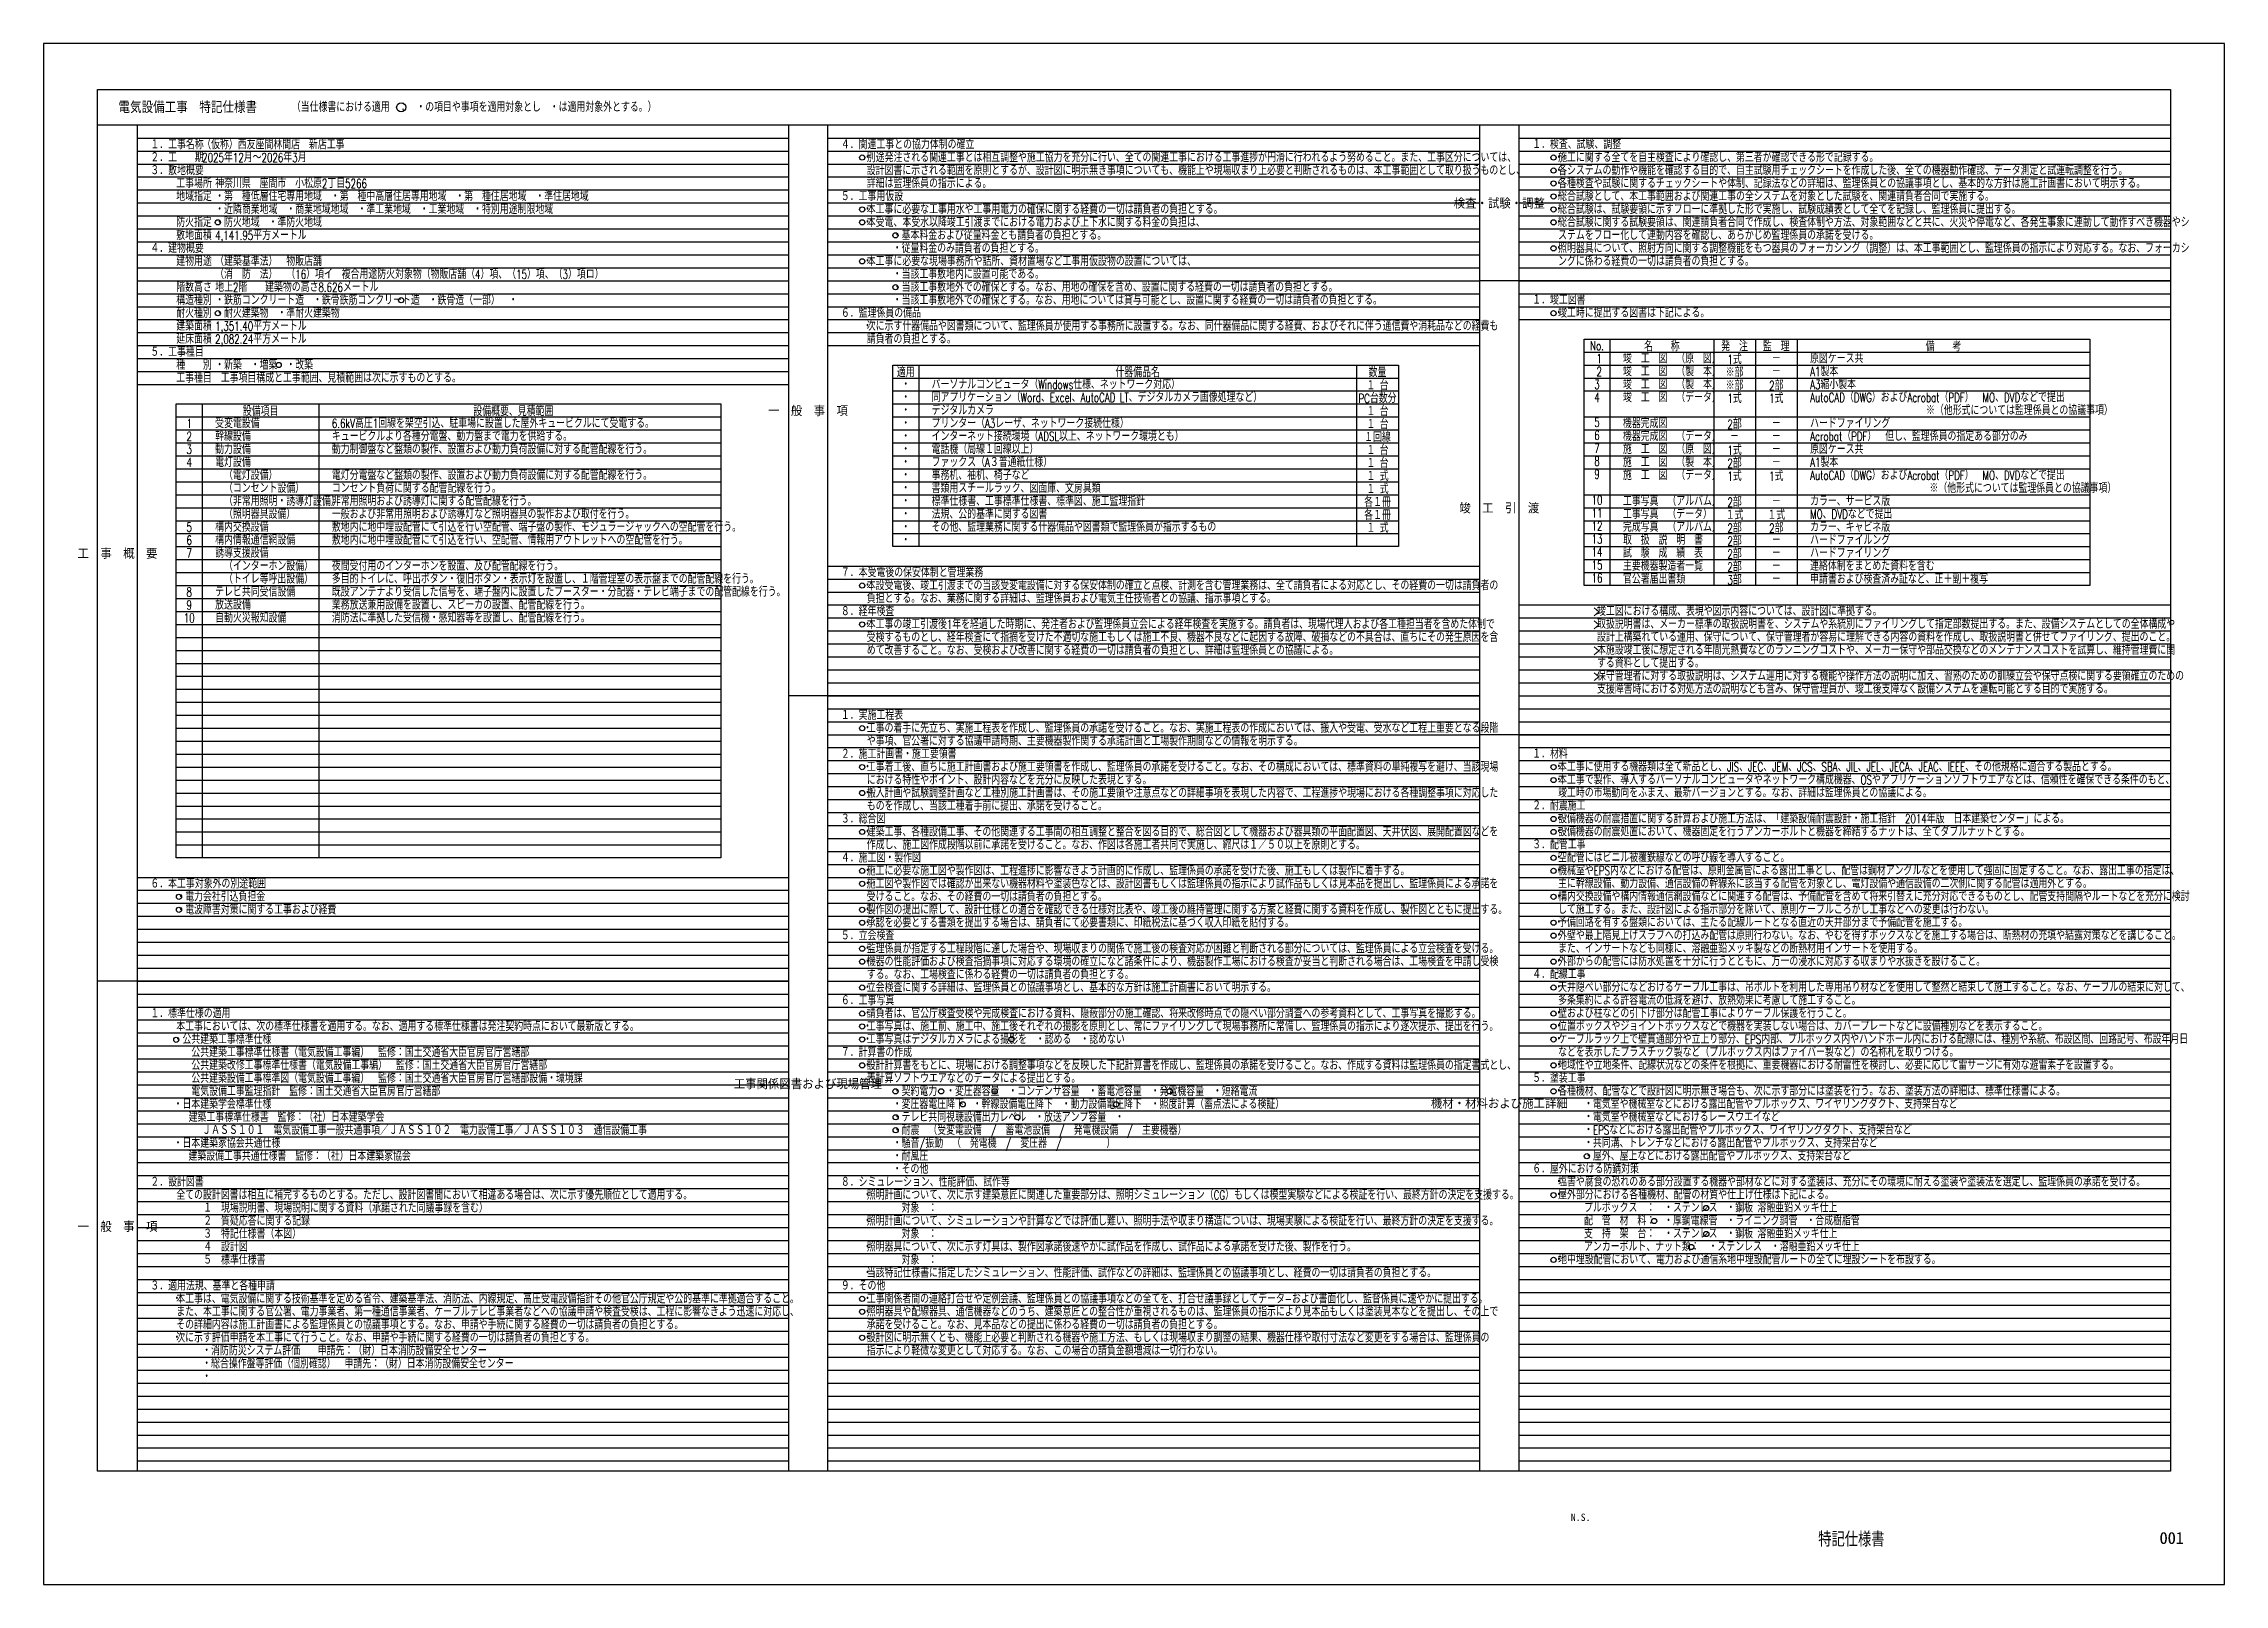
# Paper-space layout '特記' of a CAD drawing. Header units: millimetres. Extents: x -3 to 838, y -3 to 591.
# The model-space entities are those that its viewports show. They can reach past a viewport. Long polylines and large blocks are cut down to what shows.
import ezdxf
from ezdxf.enums import TextEntityAlignment as Align

# ---------------------------------------------------------------- set-up
doc = ezdxf.new("R2010")
doc.units = ezdxf.units.MM
doc.header["$LTSCALE"] = 0.2
doc.layers.get('Defpoints').update_dxf_attribs({"color": 5})
for name, color, linetype in [('1_文字', 3, 'Continuous'), ('1_罫線', 6, 'Continuous'), ('枠内記述', 3, 'Continuous')]:
    doc.layers.add(name, color=color, linetype=linetype)
doc.styles.get("Standard").update_dxf_attribs({"font": 'simplex.shx', "width": 0.8, "bigfont": 'extfont2.shx'})
doc.styles.add('standard V', font='simplex.shx', dxfattribs={"width": 0.8, "height": 3, "bigfont": 'bigfont.shx'})
doc.styles.add('Ti', font='MS Gothic.ttf', dxfattribs={"width": 0.8})
doc.styles.add('ゴシック', font='MS Gothic.ttf', dxfattribs={"height": 4})
doc.styles.add('記号', font='simplex.shx', dxfattribs={"width": 0.8, "height": 3, "bigfont": 'extfont.shx'})

psp = doc.layouts.new('特記')

msp = doc.modelspace()

# ---------------------------------------------------------------- texts
at = {"layer": '1_文字', "color": 4, "linetype": 'Continuous', "width": 0.9}
msp.add_text('電気設備工事\u3000特記仕様書\u3000', height=4.5, dxfattribs=at).set_placement((28.86, 569.47), align=Align.MIDDLE_LEFT)
at = {"layer": '1_文字', "linetype": 'Continuous', "width": 0.7}
for s, p in [('（当仕様書における適用\u3000：\u3000・の項目や事項を適用対象とし\u3000・は適用対象外とする。）', (95.73, 569.47)), ('１．工事名称', (41.16, 555.08)), ('（仮称）西友座間林間店\u3000新店工事', (61.16, 555.08)), ('４．関連工事との協力体制の確立', (307.46, 555.08)), ('１．検査、試験、調整', (574.06, 555.17)), ('３．敷地概要', (41.16, 545.08)), ('２．工\u3000\u3000期', (41.16, 550.08)), ('2025年12月～2026年3月', (61.16, 550.08)), ('\u3000 \u3000・', (307.46, 550.08)), ('別途発注される関連工事とは相互調整や施工協力を充分に行い、全ての関連工事における工事進捗が円滑に行われるよう努めること。また、工事区分については、', (317.46, 550.08)), ('設計図書に示される範囲を原則とするが、設計図に明示無き事項についても、機能上や現場収まり上必要と判断されるものは、本工事範囲として取り扱うものとし、', (317.46, 545.08)), ('\u3000 \u3000・', (574.06, 550.08)), ('各システムの動作や機能を確認する目的で、自主試験用チェックシートを作成した後、全ての機器動作確認、データ測定と試運転調整を行う。', (584.06, 545.08)), ('施工に関する全てを自主検査により確認し、第三者が確認できる形で記録する。', (584.06, 550.08)), ('工事場所', (51.16, 540.08)), ('神奈川県\u3000座間市\u3000小松原2丁目5266', (66.16, 540.08)), ('詳細は監理係員の指示による。', (317.46, 540.08)), ('\u3000 \u3000・', (574.06, 545.08)), ('\u3000 \u3000・', (574.06, 540.08)), ('各種検査や試験に関するチェックシートや体制、記録法などの詳細は、監理係員との協議事項とし、基本的な方針は施工計画書において明示する。', (584.06, 540.08)), ('地域指定', (51.16, 535.08)), ('・第\u3000種低層住宅専用地域\u3000・第\u3000種中高層住居専用地域\u3000・第\u3000種住居地域\u3000・準住居地域', (66.16, 535.08)), ('・近隣商業地域\u3000・商業地域地域\u3000・準工業地域\u3000・工業地域\u3000・特別用途制限地域', (66.16, 530.08)), ('５．工事用仮設', (307.46, 535.08)), ('\u3000 \u3000・', (307.46, 530.08)), ('本工事に必要な工事用水や工事用電力の確保に関する経費の一切は請負者の負担とする。', (317.46, 530.08)), ('\u3000 \u3000・', (574.06, 535.08)), ('\u3000 \u3000・', (574.06, 530.08)), ('総合試験として、本工事範囲および関連工事の全システムを対象とした試験を、関連請負者合同で実施する。', (584.06, 535.08)), ('総合試験は、試験要領に示すフローに準拠した形で実施し、試験成績表として全てを記録し、監理係員に提出する。', (584.06, 530.08)), ('敷地面積', (51.16, 520.08)), ('防火指定', (51.16, 525.08)), ('・防火地域\u3000・準防火地域', (66.16, 525.08)), ('\u3000\u3000 ・', (307.46, 525.08)), ('本受電、本受水以降竣工引渡までにおける電力および上下水に関する料金の負担は、', (317.46, 525.08)), ('・基本料金および従量料金とも請負者の負担とする。', (327.46, 520.08)), ('\u3000 \u3000・', (574.06, 525.08)), ('総合試験に関する試験要領は、関連請負者合同で作成し、検査体制や方法、対象範囲などと共に、火災や停電など、各発生事象に連動して動作すべき機器やシ', (584.06, 525.08)), ('ステムをフロー化して連動内容を確認し、あらかじめ監理係員の承諾を受ける。', (584.06, 520.08)), ('４．建物概要', (41.16, 515.08)), ('・従量料金のみ請負者の負担とする。', (327.46, 515.08)), ('\u3000 \u3000・', (574.06, 515.08)), ('照明器具について、照射方向に関する調整機能をもつ器具のフォーカシング（調整）は、本工事範囲とし、監理係員の指示により対応する。なお、フォーカシ', (584.06, 515.08)), ('建物用途', (51.16, 510.08)), ('（建築基準法）\u3000物販店舗', (66.16, 510.08)), ('（消\u3000防\u3000法）\u3000（16）項イ\u3000複合用途防火対象物（物販店舗（4）項、（15）項、（3）項ロ）', (66.16, 505.08)), ('\u3000\u3000 ・', (307.46, 510.08)), ('本工事に必要な現場事務所や詰所、資材置場など工事用仮設物の設置については、', (317.46, 510.08)), ('・当該工事敷地内に設置可能である。', (327.46, 505.08)), ('ングに係わる経費の一切は請負者の負担とする。', (584.06, 510.08)), ('構造種別', (51.16, 495.08)), ('階数高さ', (51.16, 500.08)), ('地上2階\u3000\u3000建築物の高さ8.626メートル', (66.16, 500.08)), ('・鉄筋コンクリート造\u3000・鉄骨鉄筋コンクリート造\u3000・鉄骨造（一部）\u3000・', (66.16, 495.08)), ('・当該工事敷地外での確保とする。なお、用地の確保を含め、設置に関する経費の一切は請負者の負担とする。', (327.46, 500.08)), ('・当該工事敷地外での確保とする。なお、用地については貸与可能とし、設置に関する経費の一切は請負者の負担とする。', (327.46, 495.08)), ('１．竣工図書', (574.06, 495.17)), ('耐火種別', (51.16, 490.08)), ('・耐火建築物\u3000・準耐火建築物', (66.16, 490.08)), ('６．監理係員の備品', (307.46, 490.08)), ('\u3000 \u3000・', (574.06, 490.17)), ('竣工時に提出する図書は下記による。', (584.06, 490.17)), ('建築面積', (51.16, 485.08)), ('延床面積', (51.16, 480.08)), ('\u3000\u3000 ・', (307.46, 485.08)), ('次に示す什器備品や図書類について、監理係員が使用する事務所に設置する。なお、同什器備品に関する経費、およびそれに伴う通信費や消耗品などの経費も', (317.46, 485.08)), ('請負者の負担とする。', (317.46, 480.08)), ('５．工事種目', (41.16, 475.08)), ('種\u3000\u3000別', (51.16, 470.08)), ('・新築\u3000・増築\u3000・改築', (66.16, 470.08)), ('竣\u3000工\u3000図\u3000（原\u3000図）', (609.06, 472.58)), ('原図ケース共', (681.24, 472.58)), ('工事種目\u3000工事項目構成と工事範囲、見積範囲は次に示すものとする。', (51.16, 465.08)), ('パーソナルコンピュータ（Windows仕様、ネットワーク対応）', (342.46, 462.58)), ('竣\u3000工\u3000図\u3000（製\u3000本）', (609.06, 467.58)), ('竣\u3000工\u3000図\u3000（製\u3000本）', (609.06, 462.58)), ('A1製本', (681.24, 467.58)), ('A3縮小製本', (681.24, 462.58)), ('デジタルカメラ', (342.46, 452.58)), ('同アプリケーション（Word、Excel、AutoCAD LT、デジタルカメラ画像処理など）', (342.46, 457.58)), ('竣\u3000工\u3000図\u3000（データ）', (609.06, 457.58)), ('AutoCAD（DWG）およびAcrobat（PDF）\u3000MO、DVDなどで提出', (681.24, 457.58)), ('※（他形式については監理係員との協議事項）', (725.94, 452.58)), ('受変電設備', (66.16, 447.58)), ('6.6kV高圧1回線を架空引込、駐車場に設置した屋外キュービクルにて受電する。', (111.16, 447.58)), ('プリンター（A3レーザ、ネットワーク接続仕様）', (342.46, 447.58)), ('機器完成図\u3000', (609.06, 447.58)), ('ハードファイリング', (681.24, 447.58)), ('幹線設備', (66.16, 442.58)), ('動力設備', (66.16, 437.58)), ('動力制御盤など盤類の製作、設置および動力負荷設備に対する配管配線を行う。', (111.16, 437.58)), ('キュービクルより各種分電盤、動力盤まで電力を供給する。', (111.16, 442.58)), ('電話機（局線１回線以上）', (342.46, 437.58)), ('インターネット接続環境（ADSL以上、ネットワーク環境とも）', (342.46, 442.58)), ('機器完成図\u3000（データ）', (609.06, 442.58)), ('施\u3000工\u3000図\u3000（原\u3000図）', (609.06, 437.58)), ('原図ケース共', (681.24, 437.58)), ('Acrobat（PDF）\u3000但し、監理係員の指定ある部分のみ', (681.24, 442.58)), ('電灯設備', (66.16, 432.58)), ('\u3000（電灯設備）', (66.16, 427.58)), ('電灯分電盤など盤類の製作、設置および動力負荷設備に対する配管配線を行う。', (111.16, 427.58)), ('事務机、袖机、椅子など', (342.46, 427.58)), ('ファックス（A３普通紙仕様）', (342.46, 432.58)), ('施\u3000工\u3000図\u3000（製\u3000本）', (609.06, 432.58)), ('施\u3000工\u3000図\u3000（データ）', (609.06, 427.58)), ('A1製本', (681.24, 432.58)), ('AutoCAD（DWG）およびAcrobat（PDF）\u3000MO、DVDなどで提出', (681.24, 427.58)), ('\u3000（コンセント設備）', (66.16, 422.58)), ('コンセント負荷に関する配管配線を行う。', (111.16, 422.58)), ('書類用スチールラック、図面庫、文房具類', (342.46, 422.58)), ('\u3000※（他形式については監理係員との協議事項）', (723.85, 422.58)), ('\u3000（非常用照明・誘導灯設備）', (66.16, 417.58)), ('\u3000（照明器具設備）', (66.16, 412.58)), ('非常用照明および誘導灯に関する配管配線を行う。', (111.16, 417.58)), ('一般および非常用照明および誘導灯など照明器具の製作および取付を行う。', (111.16, 412.58)), ('標準仕様書、工事標準仕様書、標準図、施工監理指針', (342.46, 417.58)), ('法規、公的基準に関する図書', (342.46, 412.58)), ('工事写真\u3000（アルバム）', (609.06, 417.58)), ('工事写真\u3000（データ）', (609.06, 412.58)), ('カラー、サービス版', (681.24, 417.58)), ('MO、DVDなどで提出\u3000', (681.24, 412.58)), ('構内交換設備', (66.16, 407.58)), ('構内情報通信網設備', (66.16, 402.58)), ('敷地内に地中埋設配管にて引込を行い空配管、端子盤の製作、モジュラージャックへの空配管を行う。', (111.16, 407.58)), ('敷地内に地中埋設配管にて引込を行い、空配管、情報用アウトレットへの空配管を行う。', (111.16, 402.58)), ('その他、監理業務に関する什器備品や図書類で監理係員が指示するもの', (342.46, 407.58)), ('取\u3000扱\u3000説\u3000明\u3000書', (609.06, 402.58)), ('完成写真\u3000（アルバム）', (609.06, 407.58)), ('ハードファイルング', (681.24, 402.58)), ('カラー、キャビネ版', (681.24, 407.58)), ('誘導支援設備', (66.16, 397.58)), ('試\u3000験\u3000成\u3000績\u3000表', (609.06, 397.58)), ('ハードファイリング', (681.24, 397.58)), ('\u3000（インターホン設備）', (66.16, 392.58)), ('\u3000（トイレ等呼出設備）', (66.16, 387.58)), ('夜間受付用のインターホンを設置、及び配管配線を行う。', (111.16, 392.58)), ('多目的トイレに、呼出ボタン・復旧ボタン・表示灯を設置し、１階管理室の表示盤までの配管配線を行う。', (111.16, 387.58)), ('７．本受電後の保安体制と管理業務', (307.46, 390.08)), ('本設受電後、竣工引渡までの当該受変電設備に対する保安体制の確立と点検、計測を含む管理業務は、全て請負者による対応とし、その経費の一切は請負者の', (317.46, 385.08)), ('主要機器製造者一覧', (609.06, 392.58)), ('官公署届出書類', (609.06, 387.58)), ('連絡体制をまとめた資料を含む', (681.24, 392.58)), ('申請書および検査済み証など、正＋副＋複写', (681.24, 387.58)), ('放送設備', (66.16, 377.58)), ('テレビ共同受信設備', (66.16, 382.58)), ('既設アンテナより受信した信号を、端子盤内に設置したブースター・分配器・テレビ端子までの配管配線を行う。', (111.16, 382.58)), ('業務放送兼用設備を設置し、スピーカの設置、配管配線を行う。', (111.16, 377.58)), ('\u3000\u3000 ・', (307.46, 385.08)), ('負担とする。なお、業務に関する詳細は、監理係員および電気主任技術者との協議、指示事項とする。', (317.46, 380.08)), ('自動火災報知設備', (66.16, 372.58)), ('消防法に準拠した受信機・感知器等を設置し、配管配線を行う。', (111.16, 372.58)), ('８．経年検査', (307.46, 375.08)), ('\u3000\u3000 ・', (307.46, 370.08)), ('本工事の竣工引渡後1年を経過した時期に、発注者および監理係員立会による経年検査を実施する。請負者は、現場代理人および各工種担当者を含めた体制で', (317.46, 370.08)), ('\u3000 \u3000>', (589.06, 375.17)), ('\u3000 \u3000>', (589.06, 370.17)), ('取扱説明書は、メーカー標準の取扱説明書を、システムや系統別にファイリングして指定部数提出する。また、設備システムとしての全体構成や', (599.06, 370.17)), ('竣工図における構成、表現や図示内容については、設計図に準拠する。', (599.06, 375.17)), ('受検するものとし、経年検査にて指摘を受けた不適切な施工もしくは施工不良、機器不良などに起因する故障、破損などの不具合は、直ちにその発生原因を含', (317.46, 365.08)), ('めて改善すること。なお、受検および改善に関する経費の一切は請負者の負担とし、詳細は監理係員との協議による。', (317.46, 360.08)), ('本施設竣工後に想定される年間光熱費などのランニングコストや、メーカー保守や部品交換などのメンテナンスコストを試算し、維持管理費に関', (599.06, 360.17)), ('設計上構築れている運用、保守について、保守管理者が容易に理解できる内容の資料を作成し、取扱説明書と併せてファイリング、提出のこと。', (599.06, 365.17)), ('\u3000 \u3000>', (589.06, 360.17)), ('する資料として提出する。', (599.06, 355.17)), ('\u3000 \u3000>', (589.06, 350.17)), ('保守管理者に対する取扱説明は、システム運用に対する機能や操作方法の説明に加え、習熟のための訓練立会や保守点検に関する要領確立のための', (599.06, 350.17)), ('支援障害時における対処方法の説明なども含み、保守管理員が、竣工後支障なく設備システムを運転可能とする目的で実施する。', (599.06, 345.17)), ('１．実施工程表', (307.46, 335.08)), ('\u3000\u3000 ・', (307.46, 330.08)), ('工事の着手に先立ち、実施工程表を作成し、監理係員の承諾を受けること。なお、実施工程表の作成においては、搬入や受電、受水など工程上重要となる段階', (317.46, 330.08)), ('２．施工計画書・施工要領書', (307.46, 320.08)), ('や事項、官公署に対する協議申請時期、主要機器製作関する承諾計画と工場製作期間などの情報を明示する。', (317.46, 325.08)), ('１．材料', (574.06, 320.17)), ('\u3000\u3000 ・', (307.46, 315.08)), ('工事着工後、直ちに施工計画書および施工要領書を作成し、監理係員の承諾を受けること。なお、その構成においては、標準資料の単純複写を避け、当該現場', (317.46, 315.08)), ('における特性やポイント、設計内容などを充分に反映した表現とする。', (317.46, 310.08)), ('\u3000 \u3000・', (574.06, 315.17)), ('本工事に使用する機器類は全て新品とし、JIS、JEC、JEM、JCS、SBA、JIL、JEL、JECA、JEAC、IEEE、その他規格に適合する製品とする。', (584.06, 315.17)), ('本工事で製作、導入するパーソナルコンピュータやネットワーク構成機器、OSやアプリケーションソフトウエアなどは、信頼性を確保できる条件のもと、', (584.06, 310.17)), ('\u3000\u3000 ・', (307.46, 305.08)), ('搬入計画や試験調整計画など工種別施工計画書は、その施工要領や注意点などの詳細事項を表現した内容で、工程進捗や現場における各種調整事項に対応した', (317.46, 305.08)), ('\u3000 \u3000・', (574.06, 310.17)), ('竣工時の市場動向をふまえ、最新バージョンとする。なお、詳細は監理係員との協議による。', (584.06, 305.17)), ('３．総合図', (307.46, 295.08)), ('ものを作成し、当該工種着手前に提出、承諾を受けること。', (317.46, 300.08)), ('２．耐震施工', (574.06, 300.17)), ('\u3000 \u3000・', (574.06, 295.17)), ('設備機器の耐震措置に関する計算および施工方法は、「建築設備耐震設計・施工指針\u30002014年版\u3000日本建築センター」による。', (584.06, 295.17)), ('\u3000\u3000 ・', (307.46, 290.08)), ('建築工事、各種設備工事、その他関連する工事間の相互調整と整合を図る目的で、総合図として機器および器具類の平面配置図、天井伏図、展開配置図などを', (317.46, 290.08)), ('作成し、施工図作成段階以前に承諾を受けること。なお、作図は各施工者共同で実施し、縮尺は１／５０以上を原則とする。', (317.46, 285.08)), ('３．配管工事', (574.06, 285.17)), ('\u3000 \u3000・', (574.06, 290.17)), ('設備機器の耐震処置において、機器固定を行うアンカーボルトと機器を締結するナットは、全てダブルナットとする。', (584.06, 290.17)), ('４．施工図・製作図', (307.46, 280.08)), ('\u3000 \u3000・', (574.06, 280.17)), ('空配管にはビニル被覆鉄線などの呼び線を導入すること。', (584.06, 280.17)), ('６．本工事対象外の別途範囲', (41.16, 270.08)), ('\u3000\u3000 ・', (307.46, 275.08)), ('\u3000\u3000 ・', (307.46, 270.08)), ('施工に必要な施工図や製作図は、工程進捗に影響なきよう計画的に作成し、監理係員の承諾を受けた後、施工もしくは製作に着手する。', (317.46, 275.08)), ('施工図や製作図では確認が出来ない機器材料や塗装色などは、設計図書もしくは監理係員の指示により試作品もしくは見本品を提出し、監理係員による承諾を', (317.46, 270.08)), ('\u3000 \u3000・', (574.06, 275.17)), ('機械室やEPS内などにおける配管は、原則金属管による露出工事とし、配管は鋼材アングルなどを使用して強固に固定すること。なお、露出工事の指定は、', (584.06, 275.17)), ('主に幹線設備、動力設備、通信設備の幹線系に該当する配管を対象とし、電灯設備や通信設備の二次側に関する配管は適用外とする。', (584.06, 270.17)), ('・電力会社引込負担金', (51.16, 265.08)), ('・', (51.16, 265.08)), ('・電波障害対策に関する工事および経費', (51.16, 260.08)), ('製作図の提出に際して、設計仕様との適合を確認できる仕様対比表や、竣工後の維持管理に関する方案と経費に関する資料を作成し、製作図とともに提出する。', (317.46, 260.08)), ('受けること。なお、その経費の一切は請負者の負担とする。', (317.46, 265.08)), ('\u3000 \u3000・', (574.06, 265.17)), ('構内交換設備や構内情報通信網設備などに関連する配管は、予備配管を含めて将来引替えに充分対応できるものとし、配管支持間隔やルートなどを充分に検討', (584.06, 265.17)), ('して施工する。また、設計図による指示部分を除いて、原則ケーブルころがし工事などへの変更は行わない。', (584.06, 260.17)), ('\u3000\u3000 ・', (307.46, 260.08)), ('\u3000\u3000 ・', (307.46, 255.08)), ('承認を必要とする書類を提出する場合は、請負者にて必要書類に、印紙税法に基づく収入印紙を貼付する。', (317.46, 255.08)), ('\u3000 \u3000・', (574.06, 255.17)), ('外壁や最上階見上げスラブへの打込み配管は原則行わない。なお、やむを得ずボックスなどを施工する場合は、断熱材の充填や結露対策などを講じること。', (584.06, 250.17)), ('予備回路を有する盤類においては、主たる配線ルートとなる直近の天井部分まで予備配管を施工する。', (584.06, 255.17)), ('５．立会検査', (307.46, 250.08)), ('\u3000\u3000 ・', (307.46, 245.08)), ('監理係員が指定する工程段階に達した場合や、現場収まりの関係で施工後の検査対応が困難と判断される部分については、監理係員による立会検査を受ける。', (317.46, 245.08)), ('\u3000 \u3000・', (574.06, 250.17)), ('また、インサートなども同様に、溶融亜鉛メッキ製などの断熱材用インサートを使用する。', (584.06, 245.17)), ('\u3000\u3000 ・', (307.46, 240.08)), ('機器の性能評価および検査指摘事項に対応する環境の確立になど諸条件により、機器製作工場における検査が妥当と判断される場合は、工場検査を申請し受検', (317.46, 240.08)), ('する。なお、工場検査に係わる経費の一切は請負者の負担とする。', (317.46, 235.08)), ('４．配線工事', (574.06, 235.17)), ('\u3000 \u3000・', (574.06, 240.17)), ('外部からの配管には防水処置を十分に行うとともに、万一の浸水に対応する収まりや水抜きを設けること。', (584.06, 240.17)), ('６．工事写真', (307.46, 225.08)), ('\u3000\u3000 ・', (307.46, 230.08)), ('立会検査に関する詳細は、監理係員との協議事項とし、基本的な方針は施工計画書において明示する。', (317.46, 230.08)), ('\u3000 \u3000・', (574.06, 230.17)), ('天井隠ぺい部分になどおけるケーブル工事は、吊ボルトを利用した専用吊り材などを使用して整然と結束して施工すること。なお、ケーブルの結束に対して、', (584.06, 230.17)), ('多条集約による許容電流の低減を避け、放熱効果に考慮して施工すること。', (584.06, 225.17)), ('１．標準仕様の適用', (41.16, 220.08)), ('\u3000\u3000 ・', (307.46, 220.08)), ('請負者は、官公庁検査受検や完成検査における資料、隠蔽部分の施工確認、将来改修時点での隠ぺい部分調査への参考資料として、工事写真を撮影する。', (317.46, 220.08)), ('\u3000 \u3000・', (574.06, 220.17)), ('壁および柱などの引下げ部分は配管工事によりケーブル保護を行うこと。', (584.06, 220.17)), ('・公共建築工事標準仕様', (50.11, 210.08)), ('本工事においては、次の標準仕様書を適用する。なお、適用する標準仕様書は発注契約時点において最新版とする。', (51.16, 215.08)), ('\u3000\u3000 ・', (307.46, 215.08)), ('\u3000\u3000 ・', (307.46, 210.08)), ('工事写真は、施工前、施工中、施工後それぞれの撮影を原則とし、常にファイリングして現場事務所に常備し、監理係員の指示により逐次提示、提出を行う。', (317.46, 215.08)), ('工事写真はデジタルカメラによる撮影を\u3000・認める\u3000・認めない', (317.46, 210.08)), ('\u3000 \u3000・', (574.06, 215.17)), ('\u3000 \u3000・', (574.06, 210.17)), ('位置ボックスやジョイントボックスなどで機器を実装しない場合は、カバープレートなどに設備種別などを表示すること。', (584.06, 215.17)), ('ケーブルラック上で壁貫通部分や立上り部分、EPS内部、プルボックス内やハンドホール内における配線には、種別や系統、布設区間、回路記号、布設年月日', (584.06, 210.17)), ('\u3000\u3000公共建築工事標準仕様書（電気設備工事編）\u3000監修：国土交通省大臣官房官庁営繕部', (50.11, 205.08)), ('\u3000\u3000公共建築改修工事標準仕様書（電気設備工事編）\u3000監修：国土交通省大臣官房官庁営繕部', (50.11, 200.08)), ('７．計算書の作成', (307.46, 205.08)), ('設計計算書をもとに、現場における調整事項などを反映した下記計算書を作成し、監理係員の承諾を受けること。なお、作成する資料は監理係員の指定書式とし、', (317.46, 200.08)), ('地域性や立地条件、配線状況などの条件を根拠に、重要機器における耐雷性を検討し、必要に応じて雷サージに有効な避雷素子を設置する。', (584.06, 200.17)), ('などを表示したプラスチック製など（プルボックス内はファイバー製など）の名称札を取りつける。', (584.06, 205.17)), ('\u3000\u3000公共建築設備工事標準図（電気設備工事編）\u3000監修：国土交通省大臣官房官庁営繕部設備・環境課', (50.11, 195.08)), ('\u3000\u3000 ・', (307.46, 200.08)), ('表計算ソフトウエアなどのデータによる提出とする。', (317.46, 195.08)), ('５．塗装工事', (574.06, 195.17)), ('\u3000 \u3000・', (574.06, 200.17)), ('・日本建築学会標準仕様', (50.11, 185.08)), ('\u3000\u3000電気設備工事監理指針\u3000監修：国土交通省大臣官房官庁営繕部', (50.11, 190.08)), ('・契約電力\u3000・変圧器容量\u3000・コンデンサ容量\u3000・蓄電池容量\u3000・発電機容量\u3000・短絡電流', (327.46, 190.08)), ('・変圧器電圧降下\u3000・幹線設備電圧降下\u3000・動力設備電圧降下\u3000・照度計算（蓄点法による検証）', (327.46, 185.08)), ('\u3000 \u3000・', (574.06, 190.17)), ('各種機材、配管などで設計図に明示無き場合も、次に示す部分には塗装を行う。なお、塗装方法の詳細は、標準仕様書による。', (584.06, 190.17)), ('・電気室や機械室などにおける露出配管やプルボックス、ワイヤリングダクト、支持架台など', (594.06, 185.17)), ('建築工事標準仕様書\u3000監修：（社）日本建築学会', (55.95, 180.08)), ('ＪＡＳＳ１０１\u3000電気設備工事一般共通事項／ＪＡＳＳ１０２\u3000電力設備工事／ＪＡＳＳ１０３\u3000通信設備工事', (61.16, 175.08)), ('・テレビ共同視聴設備出力レベル\u3000・放送アンプ容量\u3000・', (327.46, 180.08)), ('・耐震\u3000（受変電設備\u3000/\u3000蓄電池設備\u3000/\u3000発電機設備\u3000/\u3000主要機器）', (327.46, 175.08)), ('・電気室や機械室などにおけるレースウエイなど', (594.06, 180.17)), ('・EPSなどにおける露出配管やプルボックス、ワイヤリングダクト、支持架台など', (594.06, 175.17)), ('・日本建築家協会共通仕様', (50.11, 170.08)), ('・騒音/振動\u3000（\u3000発電機\u3000/\u3000変圧器\u3000/\u3000\u3000\u3000\u3000\u3000）', (327.46, 170.08)), ('・共同溝、トレンチなどにおける露出配管やプルボックス、支持架台など', (594.06, 170.17)), ('建築設備工事共通仕様書\u3000監修：（社）日本建築家協会', (55.86, 165.08)), ('・耐風圧', (327.46, 165.08)), ('・その他', (327.46, 160.08)), ('６．屋外における防錆対策', (574.06, 160.17)), ('・屋外、屋上などにおける露出配管やプルボックス、支持架台など', (594.06, 165.17)), ('２．設計図書', (41.16, 155.08)), ('全ての設計図書は相互に補完するものとする。ただし、設計図書間において相違ある場合は、次に示す優先順位として適用する。', (51.16, 150.08)), ('８．シミュレーション、性能評価、試作等', (307.46, 155.08)), ('照明計画について、次に示す建築意匠に関連した重要部分は、照明シミュレーション（CG）もしくは模型実験などによる検証を行い、最終方針の決定を支援する。', (317.46, 150.08)), ('\u3000 \u3000・', (574.06, 155.17)), ('塩害や腐食の恐れのある部分設置する機器や部材などに対する塗装は、充分にその環境に耐える塗装や塗装法を選定し、監理係員の承諾を受ける。', (584.06, 155.17)), ('屋外部分における各種機材、配管の材質や仕上げ仕様は下記による。', (584.06, 150.17)), ('\u3000１\u3000現場説明書、現場説明に関する資料（承諾された同議事録を含む）', (58.12, 145.08)), ('\u3000\u3000 ・', (307.46, 150.08)), ('\u3000対象\u3000：\u3000', (327.46, 145.08)), ('\u3000 \u3000・', (574.06, 150.17)), ('プルボックス\u3000：\u3000・ステンレス\u3000・鋼板 溶融亜鉛メッキ仕上', (594.06, 145.17)), ('\u3000３\u3000特記仕様書（本図）', (58.12, 135.08)), ('\u3000２\u3000質疑応答に関する記録', (58.12, 140.08)), ('\u3000\u3000 ・', (307.46, 140.08)), ('照明計画について、シミュレーションや計算などでは評価し難い、照明手法や収まり構造についは、現場実験による検証を行い、最終方針の決定を支援する。', (317.46, 140.08)), ('\u3000対象\u3000：\u3000', (327.46, 135.08)), ('支\u3000持\u3000架\u3000台：\u3000・ステンレス\u3000・鋼板 溶融亜鉛メッキ仕上', (594.06, 135.17)), ('配\u3000管\u3000材\u3000料：\u3000・厚鋼電線管\u3000・ライニング鋼管\u3000・合成樹脂管', (594.06, 140.17)), ('\u3000５\u3000標準仕様書', (58.12, 125.08)), ('\u3000４\u3000設計図', (58.12, 130.08)), ('\u3000\u3000 ・', (307.46, 130.08)), ('照明器具について、次に示す灯具は、製作図承諾後速やかに試作品を作成し、試作品による承諾を受けた後、製作を行う。', (317.46, 130.08)), ('\u3000対象\u3000：', (327.46, 125.08)), ('地中埋設配管において、電力および通信系地中埋設配管ルートの全てに埋設シートを布設する。', (584.06, 125.17)), ('アンカーボルト、ナット類：\u3000・ステンレス\u3000・溶融亜鉛メッキ仕上', (594.06, 130.17)), ('\u3000\u3000 ・', (307.46, 120.08)), ('当該特記仕様書に指定したシミュレーション、性能評価、試作などの詳細は、監理係員との協議事項とし、経費の一切は請負者の負担とする。', (317.46, 120.08)), ('\u3000 \u3000・', (574.06, 125.17)), ('３．適用法規、基準と各種申請', (41.16, 115.08)), ('\u3000\u3000 ・', (41.16, 110.08)), ('本工事は、電気設備に関する技術基準を定める省令、建築基準法、消防法、内線規定、高圧受電設備指針その他官公庁規定や公的基準に準拠適合すること。', (51.16, 110.08)), ('９．その他', (307.46, 115.08)), ('\u3000\u3000 ・', (307.46, 110.08)), ('工事関係者間の連絡打合せや定例会議、監理係員との協議事項などの全てを、打合せ議事録としてデータ-および書面化し、監督係員に速やかに提出する。', (317.46, 110.08)), ('その詳細内容は施工計画書による監理係員との協議事項とする。なお、申請や手続に関する経費の一切は請負者の負担とする。', (51.16, 100.08)), ('また、本工事に関する官公署、電力事業者、第一種通信事業者、ケーブルテレビ事業者などへの協議申請や検査受検は、工程に影響なきよう迅速に対応し、', (51.16, 105.08)), ('\u3000\u3000 ・', (307.46, 105.08)), ('承諾を受けること。なお、見本品などの提出に係わる経費の一切は請負者の負担とする。', (317.46, 100.08)), ('照明器具や配線器具、通信機器などのうち、建築意匠との整合性が重視されるものは、監理係員の指示により見本品もしくは塗装見本などを提出し、その上で', (317.46, 105.08)), ('\u3000\u3000 ・', (41.16, 95.08)), ('次に示す評価申請を本工事にて行うこと。なお、申請や手続に関する経費の一切は請負者の負担とする。', (51.16, 95.08)), ('\u3000\u3000 ・', (307.46, 95.08)), ('設計図に明示無くとも、機能上必要と判断される機器や施工方法、もしくは現場収まり調整の結果、機器仕様や取付寸法など変更をする場合は、監理係員の', (317.46, 95.08)), ('・消防防災システム評価\u3000\u3000申請先：（財）日本消防設備安全センター', (61.16, 90.08)), ('・総合操作盤等評価（個別確認）\u3000申請先：（財）日本消防設備安全センター', (61.16, 85.08)), ('指示により軽微な変更として対応する。なお、この場合の請負金額増減は一切行わない。', (317.46, 90.08)), ('・', (61.16, 80.08))]:
    msp.add_text(s, height=3.5, dxfattribs=at).set_placement(p, align=Align.MIDDLE_LEFT)
at = {"layer": '1_文字', "linetype": 'Continuous', "style": 'standard V'}
for s, p in [('検査・試験・調整', (561.39, 532.58)), ('一\u3000般\u3000事\u3000項', (294.79, 452.58)), ('竣\u3000工\u3000引\u3000渡', (561.39, 415.08)), ('工\u3000事\u3000概\u3000要', (28.49, 397.58)), ('工事関係図書および現場管理', (294.73, 193.09)), ('機材・材料および施工詳細', (561.39, 185.59)), ('一\u3000般\u3000事\u3000項', (28.49, 138.09))]:
    msp.add_text(s, height=4, dxfattribs=at).set_placement(p, align=Align.MIDDLE)
at = {"layer": '1_文字', "linetype": 'Continuous', "style": '記号', "width": 0.7}
for s, p in [('4,141.95平方メートル', (66.16, 520.08)), ('2,082.24平方メートル', (66.16, 480.08)), ('1,351.40平方メートル', (66.16, 485.08))]:
    msp.add_text(s, height=3.5, dxfattribs=at).set_placement(p, align=Align.MIDDLE_LEFT)
at = {"layer": '1_文字', "linetype": 'Continuous', "width": 0.7}
for s, p in [('名\u3000\u3000称', (624.06, 477.58)), ('発\u3000注', (652.1, 477.58)), ('監\u3000理', (668.2, 477.58)), ('備\u3000\u3000考', (732.65, 477.53)), ('No.', (599.06, 477.58)), (' 1', (599.06, 472.58)), ('1式', (652.1, 472.58)), ('－', (668.2, 472.58)), ('適用', (332.46, 467.58)), ('・', (332.46, 462.58)), ('什器備品名', (421.91, 467.58)), ('１ 台', (514.41, 462.58)), ('数量', (514.41, 467.58)), ('3', (599.06, 462.58)), (' 2', (599.06, 467.58)), ('※部', (652.1, 467.58)), ('※部', (652.1, 462.58)), ('2部', (668.2, 462.58)), ('－', (668.2, 467.58)), ('設備項目', (83.66, 452.58)), ('設備概要、見積範囲', (181.16, 452.58)), ('・', (332.46, 457.58)), ('PC台数分', (514.41, 457.58)), ('１ 台', (514.41, 452.58)), ('4', (599.06, 457.58)), ('1式', (652.1, 457.58)), ('1式', (668.2, 457.58)), ('1', (56.16, 447.58)), ('・', (332.46, 452.58)), ('・', (332.46, 447.58)), ('１ 台', (514.41, 447.58)), ('5', (599.06, 448.01)), ('2部', (652.1, 447.58)), ('－', (668.2, 447.58)), ('2', (56.16, 442.58)), ('3', (56.16, 437.58)), ('・', (332.46, 442.58)), ('・', (332.46, 437.58)), ('１回線', (514.41, 442.58)), ('１ 台', (514.41, 437.58)), ('7', (599.06, 438.01)), ('6', (599.06, 443.01)), ('1式', (652.1, 437.58)), ('－', (652.1, 442.58)), ('－', (668.2, 442.58)), ('－', (668.2, 437.58)), ('4', (56.16, 432.58)), ('・', (332.46, 432.58)), ('１ 台', (514.41, 432.58)), ('１ 式', (514.41, 427.58)), ('8', (599.06, 433.01)), ('9', (599.06, 428.01)), ('2部', (652.1, 432.58)), ('1式', (652.1, 427.58)), ('1式', (668.2, 427.58)), ('－', (668.2, 432.58)), ('・', (332.46, 427.58)), ('・', (332.46, 422.58)), ('１ 式', (514.41, 422.58)), ('・', (332.46, 417.58)), ('・', (332.46, 412.58)), ('各１冊', (514.41, 417.58)), ('各１冊', (514.41, 412.58)), ('10', (599.06, 418.01)), ('11', (599.06, 413.01)), ('2部', (652.1, 417.58)), ('１式', (652.1, 412.58)), ('１式', (668.2, 412.58)), ('－', (668.2, 417.58)), ('5', (56.16, 407.58)), ('6', (56.16, 402.58)), ('・', (332.46, 407.58)), ('１ 式', (514.41, 407.58)), ('12', (599.06, 408.01)), ('13', (599.06, 403.01)), ('2部', (652.1, 407.58)), ('2部', (652.1, 402.58)), ('2部', (668.2, 407.58)), ('7', (56.16, 397.58)), ('・', (332.46, 402.58)), ('14', (599.06, 398.01)), ('2部', (652.1, 397.58)), ('－', (668.2, 402.58)), ('－', (668.2, 397.58)), ('15', (599.06, 393.01)), ('16', (599.06, 388.01)), ('2部', (652.1, 392.58)), ('3部', (652.1, 387.58)), ('－', (668.2, 392.58)), ('－', (668.2, 387.58)), ('8', (56.16, 382.58)), ('9', (56.16, 377.58)), ('10', (56.16, 372.58))]:
    msp.add_text(s, height=3.5, dxfattribs=at).set_placement(p, align=Align.MIDDLE)
at = {"layer": 'Defpoints', "style": 'Ti', "width": 0.8}
msp.add_text('A1-1／1', height=30, rotation=90, dxfattribs=at).set_placement((-18.51, 588.07), align=Align.MIDDLE_RIGHT)
at = {"layer": 'Defpoints', "style": 'ゴシック'}
msp.add_text('00', height=4.6, dxfattribs=at).set_placement((816.05, 15.58))
at = {"layer": '枠内記述', "linetype": 'ByBlock', "lineweight": -2, "style": 'ゴシック'}
msp.add_text('N.S.', height=2.8, dxfattribs=at).set_placement((588.95, 24.47))
at = {"layer": '枠内記述', "linetype": 'ByBlock', "lineweight": -2, "style": 'ゴシック', "width": 0.75}
msp.add_text('特記仕様書', height=5, dxfattribs=at).set_placement((697.15, 17.67), align=Align.MIDDLE)
at = {"layer": '枠内記述', "style": 'ゴシック'}
msp.add_text('001', height=4.6, dxfattribs=at).set_placement((815.96, 15.58))

# ---------------------------------------------------------------- linework, layer by layer
at = {"layer": '1_文字', "color": 1, "linetype": 'Continuous'}
for centre, radius in [((137.9, 569.47), 1.75), ((315.68, 550.08), 1), ((582.28, 550.08), 1), ((582.28, 545.08), 1), ((582.28, 540.08), 1), ((315.68, 530.08), 1), ((582.28, 535.08), 1), ((582.28, 530.08), 1), ((67.19, 525.08), 1), ((315.68, 525.08), 1), ((582.28, 525.08), 1), ((328.52, 520.08), 1), ((582.28, 515.08), 1), ((315.68, 510.08), 1), ((328.52, 500.08), 1), ((67.19, 490.08), 1), ((137.9, 495.08), 1), ((582.28, 490.08), 1), ((90.67, 470.08), 1), ((315.68, 385.08), 1), ((315.68, 370.08), 1), ((315.68, 330.08), 1), ((315.68, 315.08), 1), ((582.28, 315.08), 1), ((315.68, 305.08), 1), ((582.28, 310.08), 1), ((582.28, 295.08), 1), ((315.68, 290.08), 1), ((582.28, 290.08), 1), ((582.28, 280.08), 1), ((315.68, 275.08), 1), ((315.68, 270.08), 1), ((582.28, 275.08), 1), ((52.2, 265.08), 1), ((52.2, 260.08), 1), ((315.68, 260.08), 1), ((582.28, 265.08), 1), ((315.68, 255.08), 1), ((582.28, 255.08), 1), ((315.68, 245.08), 1), ((582.28, 250.08), 1), ((315.68, 240.08), 1), ((582.28, 240.08), 1), ((315.68, 230.08), 1), ((582.28, 230.08), 1), ((315.68, 220.08), 1), ((582.28, 220.08), 1), ((51.16, 209.94), 1), ((315.68, 215.08), 1), ((315.68, 210.08), 1), ((373.22, 210.08), 1), ((582.28, 215.08), 1), ((582.28, 210.08), 1), ((315.68, 200.08), 1), ((582.28, 200.08), 1), ((328.53, 190.08), 1), ((346.14, 190.08), 1), ((354.45, 185.08), 1), ((366.77, 190.08), 1), ((413.65, 185.08), 1), ((434.24, 190.08), 1), ((582.28, 190.08), 1), ((328.59, 180.08), 1), ((375.52, 180.08), 1), ((328.59, 175.08), 1), ((595.14, 165.08), 1), ((582.28, 150.08), 1), ((641.18, 145.08), 1), ((621.08, 140.08), 1), ((641.21, 135.08), 1), ((635.43, 130.08), 1), ((582.28, 125.08), 1), ((315.68, 110.08), 1), ((315.68, 105.08), 1), ((315.68, 95.08), 1)]:
    msp.add_circle(centre, radius, dxfattribs=at)
at = {"layer": '1_罫線', "linetype": 'Continuous'}
for p, q in [((820.17, 562.58), (20.83, 562.58)), ((820.17, 502.58), (553.72, 502.58)), ((553.72, 342.58), (287.13, 342.58)), ((820.17, 327.58), (553.72, 327.58)), ((287.28, 232.58), (20.83, 232.58))]:
    msp.add_line(p, q, dxfattribs=at)
at = {"layer": '1_罫線', "color": 2, "linetype": 'Continuous'}
for p, q in [((36.16, 43.61), (36.16, 562.58)), ((302.46, 43.61), (302.46, 562.58)), ((569.06, 43.61), (569.06, 562.58)), ((594.06, 475.08), (789.06, 475.08)), ((327.46, 465.08), (522.46, 465.08)), ((51.16, 450.08), (261.16, 450.08))]:
    msp.add_line(p, q, dxfattribs=at)
at = {"layer": '1_罫線', "color": 9, "linetype": 'Continuous'}
for p, q in [((36.16, 557.58), (287.28, 557.58)), ((302.46, 557.58), (553.72, 557.58)), ((569.06, 557.58), (820.17, 557.58)), ((36.16, 552.58), (287.28, 552.58)), ((36.16, 547.58), (287.28, 547.58)), ((302.46, 552.58), (553.72, 552.58)), ((302.46, 547.58), (553.72, 547.58)), ((569.06, 552.58), (820.17, 552.58)), ((569.06, 547.58), (820.17, 547.58)), ((36.16, 542.58), (287.28, 542.58)), ((302.46, 542.58), (553.72, 542.58)), ((569.06, 542.58), (820.17, 542.58)), ((36.16, 537.58), (287.28, 537.58)), ((36.16, 532.58), (287.28, 532.58)), ((302.46, 537.58), (553.72, 537.58)), ((302.46, 532.58), (553.72, 532.58)), ((569.06, 537.58), (820.17, 537.58)), ((569.06, 532.58), (820.17, 532.58)), ((36.16, 527.58), (287.28, 527.58)), ((36.16, 522.58), (287.28, 522.58)), ((302.46, 527.58), (553.72, 527.58)), ((302.46, 522.58), (553.72, 522.58)), ((569.06, 527.58), (820.17, 527.58)), ((569.06, 522.58), (820.17, 522.58)), ((36.16, 517.58), (287.28, 517.58)), ((302.46, 517.58), (553.72, 517.58)), ((569.06, 517.58), (820.17, 517.58)), ((36.16, 512.58), (287.28, 512.58)), ((36.16, 507.58), (287.28, 507.58)), ((302.46, 512.58), (553.72, 512.58)), ((302.46, 507.58), (553.72, 507.58)), ((569.06, 512.58), (820.17, 512.58)), ((569.06, 507.58), (820.17, 507.58)), ((36.16, 502.58), (287.28, 502.58)), ((36.16, 497.58), (287.28, 497.58)), ((302.46, 502.58), (553.72, 502.58)), ((302.46, 497.58), (553.72, 497.58)), ((569.06, 497.58), (820.17, 497.58)), ((36.16, 492.58), (287.28, 492.58)), ((302.46, 492.58), (553.72, 492.58)), ((569.06, 492.58), (820.17, 492.58)), ((36.16, 487.58), (287.28, 487.58)), ((36.16, 482.58), (287.28, 482.58)), ((302.46, 487.58), (553.72, 487.58)), ((302.46, 482.58), (553.72, 482.58)), ((569.06, 487.58), (820.17, 487.58)), ((36.16, 477.58), (287.28, 477.58)), ((36.16, 472.58), (287.28, 472.58)), ((302.46, 477.58), (553.72, 477.58)), ((36.16, 467.58), (287.28, 467.58)), ((36.16, 462.58), (287.28, 462.58)), ((594.06, 470.08), (789.06, 470.08)), ((594.06, 465.08), (789.06, 465.08)), ((327.46, 460.08), (522.46, 460.08)), ((327.46, 455.08), (522.46, 455.08)), ((594.06, 460.08), (789.06, 460.08)), ((327.46, 450.08), (522.46, 450.08)), ((594.06, 450.08), (789.06, 450.08)), ((51.16, 445.08), (261.16, 445.08)), ((51.16, 440.08), (261.16, 440.08)), ((327.46, 445.08), (522.46, 445.08)), ((327.46, 440.08), (522.46, 440.08)), ((594.06, 445.08), (789.06, 445.08)), ((594.06, 440.08), (789.06, 440.08)), ((51.16, 435.08), (261.16, 435.08)), ((51.16, 430.08), (261.16, 430.08)), ((327.46, 435.08), (522.46, 435.08)), ((327.46, 430.08), (522.46, 430.08)), ((594.06, 435.08), (789.06, 435.08)), ((594.06, 430.08), (789.06, 430.08)), ((51.16, 425.08), (261.16, 425.08)), ((327.46, 425.08), (522.46, 425.08)), ((51.16, 420.08), (261.16, 420.08)), ((51.16, 415.08), (261.16, 415.08)), ((327.46, 420.08), (522.46, 420.08)), ((327.46, 415.08), (522.46, 415.08)), ((594.06, 420.08), (789.06, 420.08)), ((594.06, 415.08), (789.06, 415.08)), ((51.16, 410.08), (261.16, 410.08)), ((51.16, 405.08), (261.16, 405.08)), ((327.46, 410.08), (522.46, 410.08)), ((327.46, 405.08), (522.46, 405.08)), ((594.06, 410.08), (789.06, 410.08)), ((594.06, 405.08), (789.06, 405.08)), ((51.16, 400.08), (261.16, 400.08)), ((594.06, 400.08), (789.06, 400.08)), ((51.16, 395.08), (261.16, 395.08)), ((51.16, 390.08), (261.16, 390.08)), ((302.46, 392.58), (553.72, 392.58)), ((302.46, 387.58), (553.72, 387.58)), ((594.06, 395.08), (789.06, 395.08)), ((594.06, 390.08), (789.06, 390.08)), ((51.16, 385.08), (261.16, 385.08)), ((51.16, 380.08), (261.16, 380.08)), ((302.46, 382.58), (553.72, 382.58)), ((51.16, 375.08), (261.16, 375.08)), ((51.16, 370.08), (261.16, 370.08)), ((302.46, 377.58), (553.72, 377.58)), ((302.46, 372.58), (553.72, 372.58)), ((569.06, 377.58), (820.17, 377.58)), ((569.06, 372.58), (820.17, 372.58)), ((51.16, 365.08), (261.16, 365.08)), ((302.46, 367.58), (553.72, 367.58)), ((302.46, 362.58), (553.72, 362.58)), ((569.06, 367.58), (820.17, 367.58)), ((569.06, 362.58), (820.17, 362.58)), ((51.16, 360.08), (261.16, 360.08)), ((51.16, 355.08), (261.16, 355.08)), ((302.46, 357.58), (553.72, 357.58)), ((569.06, 357.58), (820.17, 357.58)), ((51.16, 350.08), (261.16, 350.08)), ((51.16, 345.08), (261.16, 345.08)), ((302.46, 352.58), (553.72, 352.58)), ((302.46, 347.58), (553.72, 347.58)), ((569.06, 352.58), (820.17, 352.58)), ((569.06, 347.58), (820.17, 347.58)), ((51.16, 340.08), (261.16, 340.08)), ((302.46, 342.58), (553.72, 342.58)), ((302.46, 337.58), (553.72, 337.58)), ((569.06, 342.58), (820.17, 342.58)), ((569.06, 337.58), (820.17, 337.58)), ((51.16, 335.08), (261.16, 335.08)), ((51.16, 330.08), (261.16, 330.08)), ((302.46, 332.58), (553.72, 332.58)), ((569.06, 332.58), (820.17, 332.58)), ((51.16, 325.08), (261.16, 325.08)), ((51.16, 320.08), (261.16, 320.08)), ((302.46, 327.58), (553.72, 327.58)), ((302.46, 322.58), (553.72, 322.58)), ((569.06, 327.58), (820.17, 327.58)), ((569.06, 322.58), (820.17, 322.58)), ((51.16, 315.08), (261.16, 315.08)), ((302.46, 317.58), (553.72, 317.58)), ((302.46, 312.58), (553.72, 312.58)), ((569.06, 317.58), (820.17, 317.58)), ((569.06, 312.58), (820.17, 312.58)), ((51.16, 310.08), (261.16, 310.08)), ((51.16, 305.08), (261.16, 305.08)), ((302.46, 307.58), (553.72, 307.58)), ((569.06, 307.58), (820.17, 307.58)), ((51.16, 300.08), (261.16, 300.08)), ((51.16, 295.08), (261.16, 295.08)), ((302.46, 302.58), (553.72, 302.58)), ((302.46, 297.58), (553.72, 297.58)), ((569.06, 302.58), (820.17, 302.58)), ((569.06, 297.58), (820.17, 297.58)), ((51.16, 290.08), (261.16, 290.08)), ((302.46, 292.58), (553.72, 292.58)), ((302.46, 287.58), (553.72, 287.58)), ((569.06, 292.58), (820.17, 292.58)), ((569.06, 287.58), (820.17, 287.58)), ((51.16, 285.08), (261.16, 285.08)), ((302.46, 282.58), (553.72, 282.58)), ((302.46, 277.58), (553.72, 277.58)), ((569.06, 282.58), (820.17, 282.58)), ((569.06, 277.58), (820.17, 277.58)), ((36.16, 272.58), (287.28, 272.58)), ((302.46, 272.58), (553.72, 272.58)), ((569.06, 272.58), (820.17, 272.58)), ((36.16, 267.58), (287.28, 267.58)), ((36.16, 262.58), (287.28, 262.58)), ((302.46, 267.58), (553.72, 267.58)), ((302.46, 262.58), (553.72, 262.58)), ((569.06, 267.58), (820.17, 267.58)), ((569.06, 262.58), (820.17, 262.58)), ((36.16, 257.58), (287.28, 257.58)), ((36.16, 252.58), (287.28, 252.58)), ((302.46, 257.58), (553.72, 257.58)), ((302.46, 252.58), (553.72, 252.58)), ((569.06, 257.58), (820.17, 257.58)), ((569.06, 252.58), (820.17, 252.58)), ((36.16, 247.58), (287.28, 247.58)), ((302.46, 247.58), (553.72, 247.58)), ((569.06, 247.58), (820.17, 247.58)), ((36.16, 242.58), (287.28, 242.58)), ((36.16, 237.58), (287.28, 237.58)), ((302.46, 242.58), (553.72, 242.58)), ((302.46, 237.58), (553.72, 237.58)), ((569.06, 242.58), (820.17, 242.58)), ((569.06, 237.58), (820.17, 237.58)), ((36.16, 232.58), (287.28, 232.58)), ((36.16, 227.58), (287.28, 227.58)), ((302.46, 232.58), (553.72, 232.58)), ((302.46, 227.58), (553.72, 227.58)), ((569.06, 232.58), (820.17, 232.58)), ((569.06, 227.58), (820.17, 227.58)), ((36.16, 222.58), (287.28, 222.58)), ((302.46, 222.58), (553.72, 222.58)), ((569.06, 222.58), (820.17, 222.58)), ((36.16, 217.58), (287.28, 217.58)), ((36.16, 212.58), (287.28, 212.58)), ((302.46, 217.58), (553.72, 217.58)), ((302.46, 212.58), (553.72, 212.58)), ((569.06, 217.58), (820.17, 217.58)), ((569.06, 212.58), (820.17, 212.58)), ((36.16, 207.58), (287.28, 207.58)), ((36.16, 202.58), (287.28, 202.58)), ((302.46, 207.58), (553.72, 207.58)), ((302.46, 202.58), (553.72, 202.58)), ((569.06, 207.58), (820.17, 207.58)), ((569.06, 202.58), (820.17, 202.58)), ((36.16, 197.58), (287.28, 197.58)), ((302.46, 197.58), (553.72, 197.58)), ((569.06, 197.58), (820.17, 197.58)), ((36.16, 192.58), (287.28, 192.58)), ((36.16, 187.58), (287.28, 187.58)), ((302.46, 192.58), (553.72, 192.58)), ((302.46, 187.58), (553.72, 187.58)), ((569.06, 192.58), (820.17, 192.58)), ((569.06, 187.58), (820.17, 187.58)), ((36.16, 182.58), (287.28, 182.58)), ((36.16, 177.58), (287.28, 177.58)), ((302.46, 182.58), (553.72, 182.58)), ((302.46, 177.58), (553.72, 177.58)), ((569.06, 182.58), (820.17, 182.58)), ((569.06, 177.58), (820.17, 177.58)), ((36.16, 172.58), (287.28, 172.58)), ((302.46, 172.58), (553.72, 172.58)), ((569.06, 172.58), (820.17, 172.58)), ((36.16, 167.58), (287.28, 167.58)), ((36.16, 162.58), (287.28, 162.58)), ((302.46, 167.58), (553.72, 167.58)), ((302.46, 162.58), (553.72, 162.58)), ((569.06, 167.58), (820.17, 167.58)), ((569.06, 162.58), (820.17, 162.58)), ((36.16, 157.58), (287.28, 157.58)), ((36.16, 152.58), (287.28, 152.58)), ((302.46, 157.58), (553.72, 157.58)), ((302.46, 152.58), (553.72, 152.58)), ((569.06, 157.58), (820.17, 157.58)), ((569.06, 152.58), (820.17, 152.58)), ((36.16, 147.58), (287.28, 147.58)), ((302.46, 147.58), (553.72, 147.58)), ((569.06, 147.58), (820.17, 147.58)), ((36.16, 142.58), (287.28, 142.58)), ((36.16, 137.58), (287.28, 137.58)), ((302.46, 142.58), (553.72, 142.58)), ((302.46, 137.58), (553.72, 137.58)), ((569.06, 142.58), (820.17, 142.58)), ((569.06, 137.58), (820.17, 137.58)), ((36.16, 132.58), (287.28, 132.58)), ((36.16, 127.58), (287.28, 127.58)), ((302.46, 132.58), (553.72, 132.58)), ((302.46, 127.58), (553.72, 127.58)), ((569.06, 132.58), (820.17, 132.58)), ((569.06, 127.58), (820.17, 127.58)), ((36.16, 122.58), (287.28, 122.58)), ((302.46, 122.58), (553.72, 122.58)), ((569.06, 122.58), (820.17, 122.58)), ((36.16, 117.58), (287.28, 117.58)), ((36.16, 112.58), (287.28, 112.58)), ((302.46, 117.58), (553.72, 117.58)), ((302.46, 112.58), (553.72, 112.58)), ((569.06, 117.58), (820.17, 117.58)), ((569.06, 112.58), (820.17, 112.58)), ((36.16, 107.58), (287.28, 107.58)), ((36.16, 102.58), (287.28, 102.58)), ((302.46, 107.58), (553.72, 107.58)), ((302.46, 102.58), (553.72, 102.58)), ((569.06, 107.58), (820.17, 107.58)), ((569.06, 102.58), (820.17, 102.58)), ((36.16, 97.58), (287.28, 97.58)), ((36.16, 92.58), (287.28, 92.58)), ((302.46, 97.58), (553.72, 97.58)), ((302.46, 92.58), (553.72, 92.58)), ((569.06, 97.58), (820.17, 97.58)), ((569.06, 92.58), (820.17, 92.58)), ((36.16, 87.58), (287.28, 87.58)), ((302.46, 87.58), (553.72, 87.58)), ((569.06, 87.58), (820.17, 87.58)), ((36.16, 82.58), (287.28, 82.58)), ((36.16, 77.58), (287.28, 77.58)), ((302.46, 82.58), (553.72, 82.58)), ((302.46, 77.58), (553.72, 77.58)), ((569.06, 82.58), (820.17, 82.58)), ((569.06, 77.58), (820.17, 77.58)), ((36.16, 72.58), (287.28, 72.58)), ((36.16, 67.58), (287.28, 67.58)), ((302.46, 72.58), (553.72, 72.58)), ((302.46, 67.58), (553.72, 67.58)), ((569.06, 72.58), (820.17, 72.58)), ((569.06, 67.58), (820.17, 67.58)), ((36.16, 62.58), (287.28, 62.58)), ((302.46, 62.58), (553.72, 62.58)), ((569.06, 62.58), (820.17, 62.58)), ((36.16, 57.58), (287.28, 57.58)), ((36.16, 52.58), (287.28, 52.58)), ((302.46, 57.58), (553.72, 57.58)), ((302.46, 52.58), (553.72, 52.58)), ((569.06, 57.58), (820.17, 57.58)), ((569.06, 52.58), (820.17, 52.58)), ((36.16, 47.58), (287.28, 47.58)), ((302.46, 47.58), (553.72, 47.58)), ((569.06, 47.58), (820.17, 47.58))]:
    msp.add_line(p, q, dxfattribs=at)
at = {"layer": '1_罫線', "color": 7, "linetype": 'Continuous'}
msp.add_line((569.06, 502.58), (820.17, 502.58), dxfattribs=at)
at = {"layer": '1_罫線', "color": 3, "linetype": 'Continuous'}
for p, q in [((604.06, 480.08), (604.06, 385.08)), ((644.06, 480.08), (644.06, 385.08)), ((660.15, 480.08), (660.15, 385.08)), ((676.24, 480.08), (676.24, 385.08)), ((337.46, 470.08), (337.46, 400.08)), ((506.37, 470.08), (506.37, 400.08)), ((61.16, 455.08), (61.16, 280.08)), ((106.16, 455.08), (106.16, 280.08))]:
    msp.add_line(p, q, dxfattribs=at)
at = {"layer": '1_罫線', "linetype": 'Continuous'}
msp.add_lwpolyline([(20.83, 576.37), (820.17, 576.37), (820.17, 43.61), (20.83, 43.61)], close=True, dxfattribs=at)
for points in [[(287.28, 562.58), (287.28, 43.61)], [(553.72, 562.58), (553.72, 43.61)]]:
    msp.add_lwpolyline(points, dxfattribs=at)
at = {"layer": '1_罫線', "color": 2, "linetype": 'Continuous'}
for points in [[(594.06, 480.08), (789.06, 480.08), (789.06, 385.08), (594.06, 385.08)], [(327.46, 470.08), (522.46, 470.08), (522.46, 400.08), (327.46, 400.08)], [(51.16, 455.08), (261.16, 455.08), (261.16, 280.08), (51.16, 280.08)]]:
    msp.add_lwpolyline(points, close=True, dxfattribs=at)
at = {"layer": 'Defpoints'}
msp.add_lwpolyline([(0, 0), (841, 0), (841, 594), (0, 594)], close=True, dxfattribs=at)
at = {"layer": 'Defpoints', "linetype": 'Continuous', "lineweight": 0}
msp.add_lwpolyline([(0, 0), (841, 0), (841, 594), (0, 594)], close=True, dxfattribs=at)

msp.set_redraw_order([(e.dxf.handle, doc.entitydb.next_handle()) for e in msp.query("TEXT MTEXT ATTDEF DIMENSION ARC_DIMENSION")])  # texts and dimensions are drawn at this point

# ---------------------------------------------------------------- viewports
at = {"layer": 'Defpoints'}
psp.add_viewport(center=(417.13, 293.69), size=(841, 594), view_center_point=(420.5, 297), view_height=594, dxfattribs=at)

doc.saveas('drawing.dxf')
